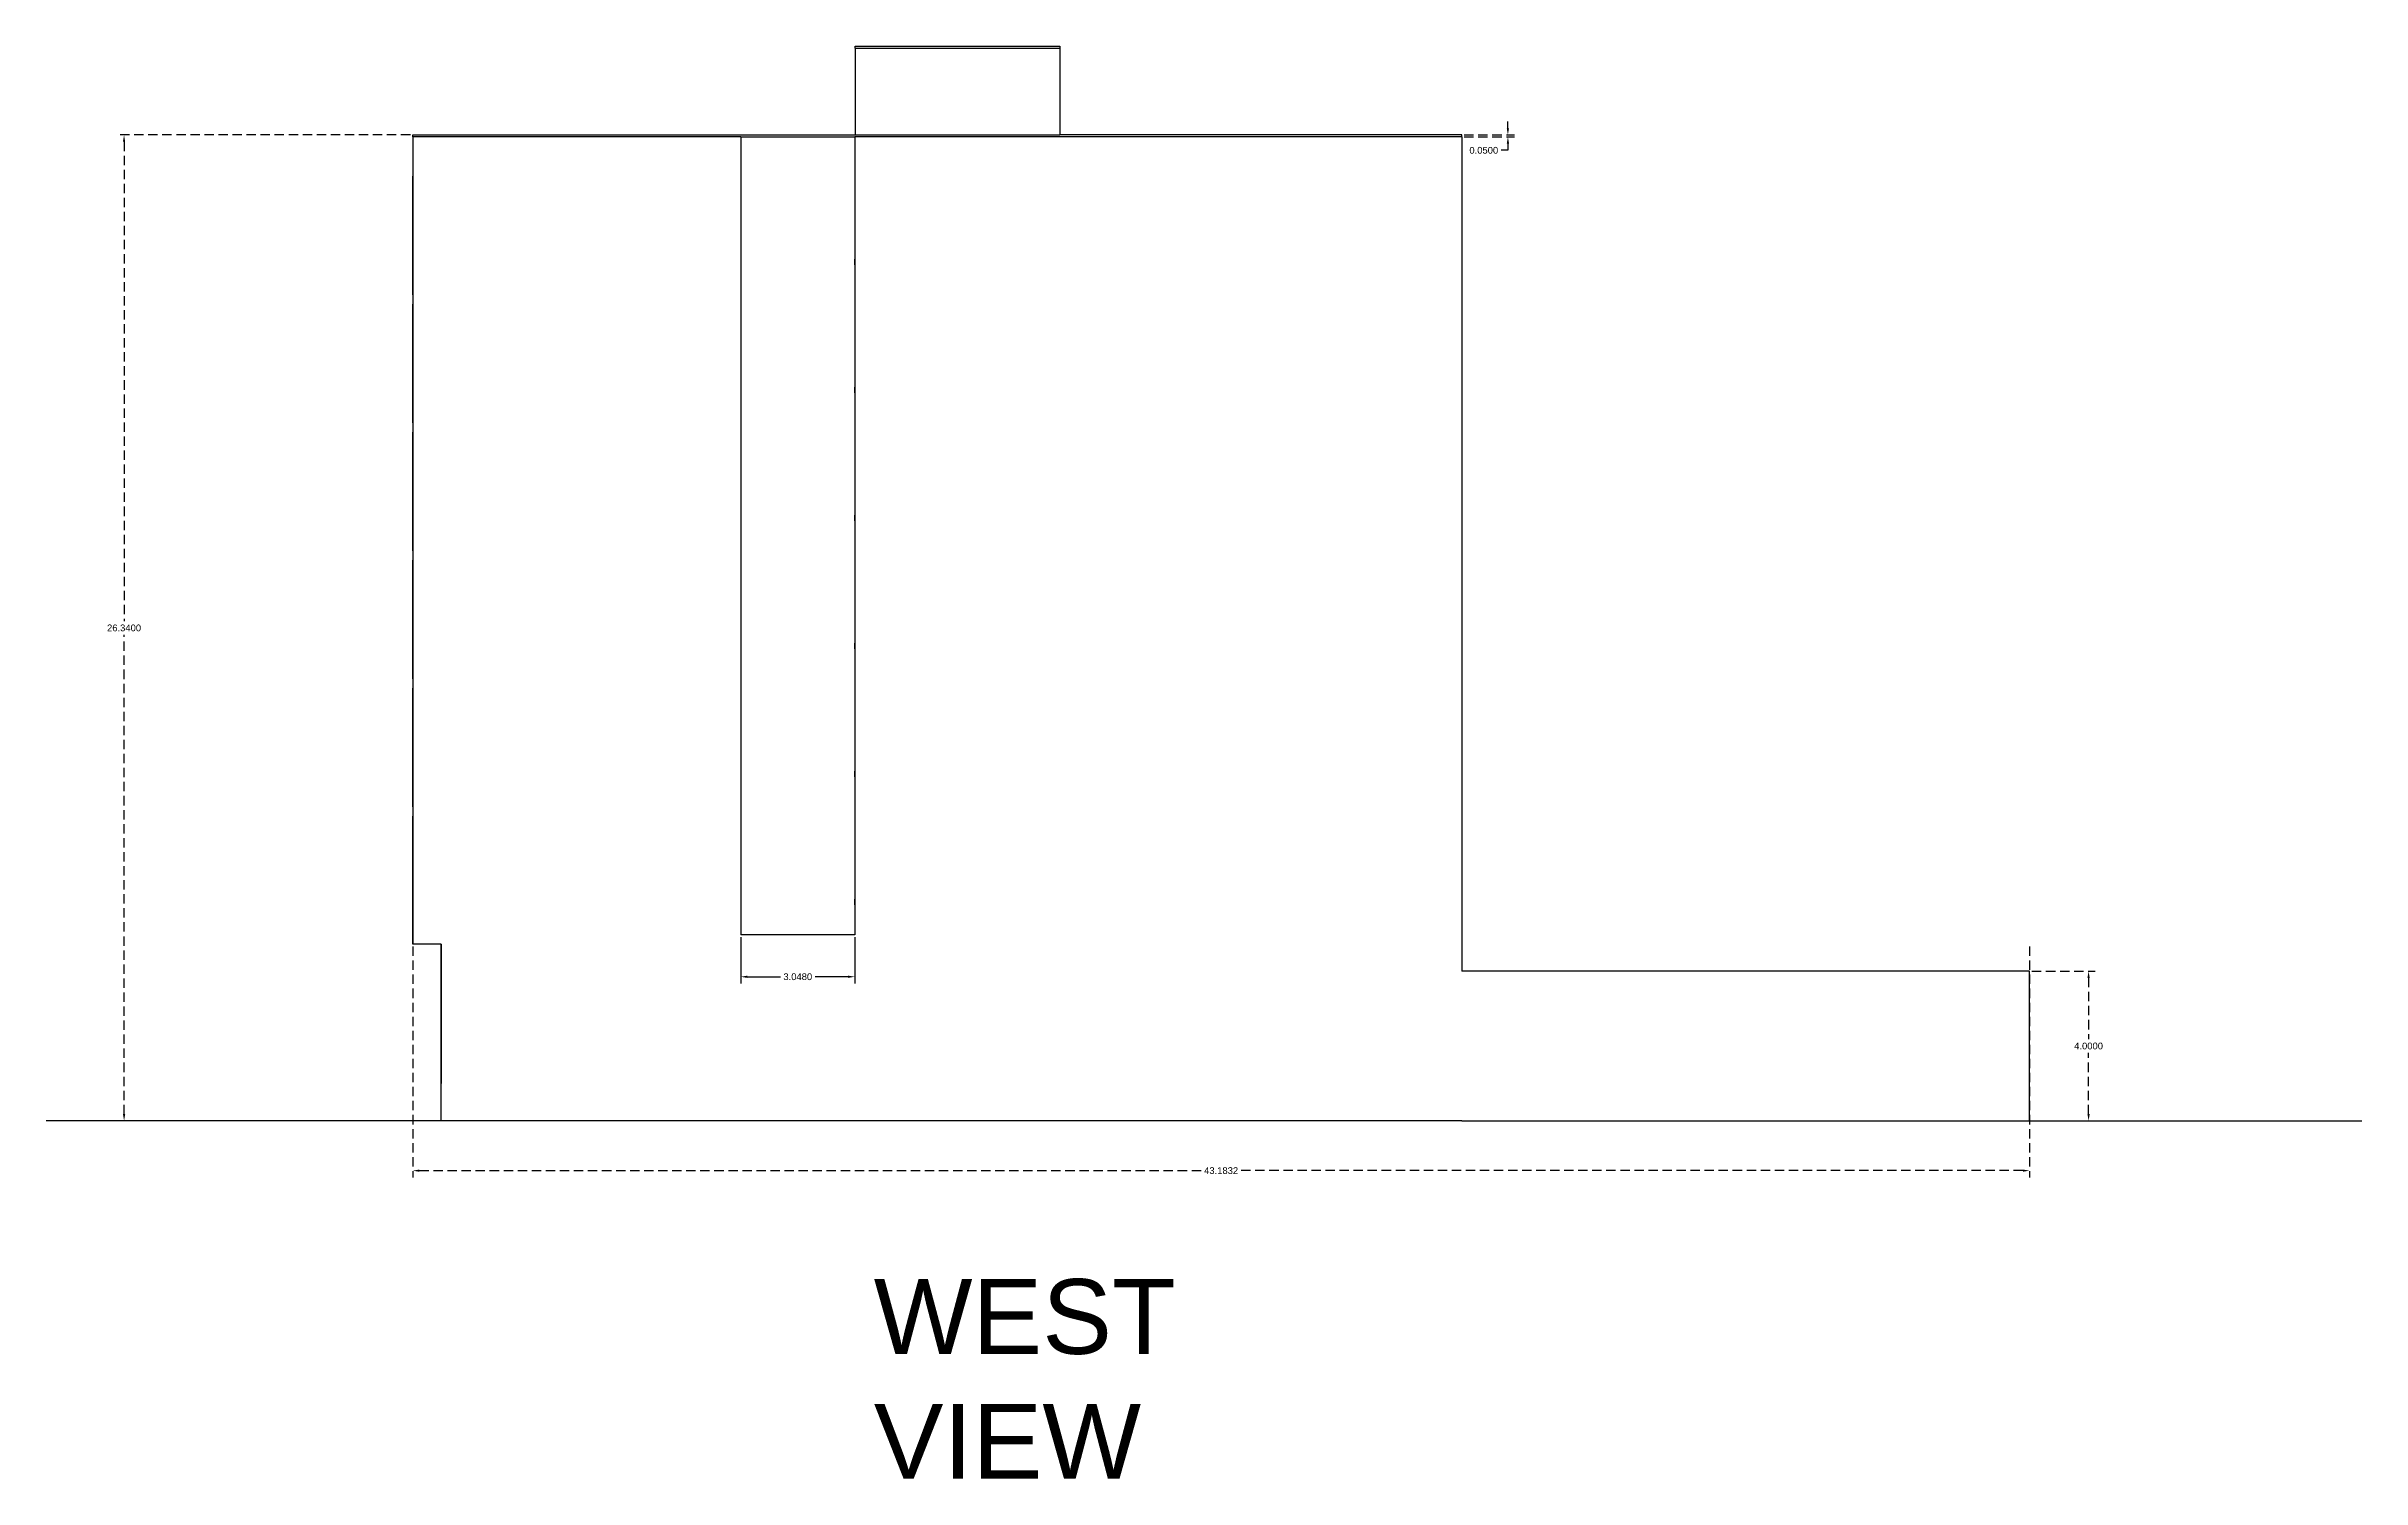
# Model space of a CAD drawing. Header units: inches. Extents: x 5 to 162, y 3 to 116.
# Drawn here: x 99.9 to 161.7, y 8.3 to 46.5 of the extents above; entities that cross this region are included whole.
import ezdxf

# ---------------------------------------------------------------- set-up
doc = ezdxf.new("R2010")
doc.units = ezdxf.units.IN
doc.header["$MEASUREMENT"] = 0
doc.linetypes.add('HIDDEN', pattern=[0.375, 0.25, -0.125])
doc.styles.get("Standard").update_dxf_attribs({"font": 'arial.ttf'})
doc.dimstyles.get("Standard").update_dxf_attribs({"dimtxt": 0.18, "dimasz": 0.18, "dimexe": 0.18, "dimexo": 0.0625, "dimgap": 0.09, "dimtad": 0, "dimtih": 1, "dimtoh": 1, "dimdec": 4, "dimzin": 0, "dimdsep": 46, "dimtxsty": 'Standard', "dimcen": 0.09, "dimadec": 0, "dimazin": 0, "dimtfac": 1, "dimtdec": 4, "dimtofl": 0, "dimtmove": 0, "dimatfit": 3, "dimfxl": 1, "dimtolj": 1, "dimtzin": 0, "dimarcsym": 0})

msp = doc.modelspace()

# ---------------------------------------------------------------- texts
at = {"insert": (121.95905, 13.5905), "char_height": 2, "attachment_point": 1}
msp.add_mtext_dynamic_manual_height_columns('WEST VIEW', width=1.9251614, gutter_width=1, heights=[0], dxfattribs=at)

# ---------------------------------------------------------------- blocks, each defined once
blk = doc.blocks.new('*D121')
at = {"color": 0, "linetype": 'HIDDEN', "lineweight": -2, "transparency": 16777216}
for p, q in [((109.583, 44.157), (101.757, 44.157)), ((101.937, 43.977), (101.937, 31.168)), ((101.937, 17.997), (101.937, 30.805)), ((109.583, 17.817), (101.757, 17.817))]:
    blk.add_line(p, q, dxfattribs=at)
at = {"color": 0, "linetype": 'HIDDEN', "transparency": 16777216}
for points in [[(101.907, 43.977), (101.967, 43.977), (101.937, 44.157)], [(101.907, 17.997), (101.967, 17.997), (101.937, 17.817)]]:
    blk.add_solid(points, dxfattribs=at)
at = {"layer": 'Defpoints', "color": 0, "linetype": 'HIDDEN', "transparency": 16777216}
for p in [(109.646, 44.157), (101.937, 17.817), (109.646, 17.817)]:
    blk.add_point(p, dxfattribs=at)
at = {"color": 0, "linetype": 'HIDDEN', "transparency": 16777216, "insert": (101.937, 30.987), "char_height": 0.18, "attachment_point": 5}
blk.add_mtext('\\A1;26.3400', dxfattribs=at)
blk = doc.blocks.new('*D122')
at = {"color": 0, "linetype": 'HIDDEN', "lineweight": -2, "transparency": 16777216}
for p, q in [((137.73, 44.157), (139.076, 44.157)), ((137.73, 44.107), (139.076, 44.107)), ((138.896, 44.337), (138.896, 44.517)), ((138.896, 43.927), (138.896, 43.747)), ((138.896, 43.747), (138.716, 43.747))]:
    blk.add_line(p, q, dxfattribs=at)
at = {"color": 0, "linetype": 'HIDDEN', "transparency": 16777216}
for points in [[(138.866, 44.337), (138.926, 44.337), (138.896, 44.157)], [(138.866, 43.927), (138.926, 43.927), (138.896, 44.107)]]:
    blk.add_solid(points, dxfattribs=at)
at = {"layer": 'Defpoints', "color": 0, "linetype": 'HIDDEN', "transparency": 16777216}
for p in [(137.667, 44.157), (137.667, 44.107), (138.896, 44.107)]:
    blk.add_point(p, dxfattribs=at)
at = {"color": 0, "linetype": 'HIDDEN', "transparency": 16777216, "insert": (138.252, 43.747), "char_height": 0.18, "attachment_point": 5}
blk.add_mtext('\\A1;0.0500', dxfattribs=at)
blk = doc.blocks.new('*D123')
at = {"color": 0, "linetype": 'HIDDEN', "lineweight": -2, "transparency": 16777216}
for p, q in [((152.892, 21.817), (154.585, 21.817)), ((154.405, 21.637), (154.405, 19.998)), ((154.405, 17.997), (154.405, 19.635)), ((152.892, 17.817), (154.585, 17.817))]:
    blk.add_line(p, q, dxfattribs=at)
at = {"color": 0, "linetype": 'HIDDEN', "transparency": 16777216}
for points in [[(154.375, 21.637), (154.435, 21.637), (154.405, 21.817)], [(154.375, 17.997), (154.435, 17.997), (154.405, 17.817)]]:
    blk.add_solid(points, dxfattribs=at)
at = {"layer": 'Defpoints', "color": 0, "linetype": 'HIDDEN', "transparency": 16777216}
for p in [(152.829, 21.817), (154.405, 21.817), (152.829, 17.817)]:
    blk.add_point(p, dxfattribs=at)
at = {"color": 0, "linetype": 'HIDDEN', "transparency": 16777216, "insert": (154.405, 19.817), "char_height": 0.18, "attachment_point": 5}
blk.add_mtext('\\A1;4.0000', dxfattribs=at)
blk = doc.blocks.new('*D124')
at = {"color": 0, "linetype": 'HIDDEN', "lineweight": -2, "transparency": 16777216}
for p, q in [((109.646, 22.474), (109.646, 16.307)), ((152.829, 22.474), (152.829, 16.307)), ((109.826, 16.487), (130.701, 16.487)), ((152.649, 16.487), (131.774, 16.487))]:
    blk.add_line(p, q, dxfattribs=at)
at = {"color": 0, "linetype": 'HIDDEN', "transparency": 16777216}
for points in [[(109.826, 16.517), (109.826, 16.457), (109.646, 16.487)], [(152.649, 16.517), (152.649, 16.457), (152.829, 16.487)]]:
    blk.add_solid(points, dxfattribs=at)
at = {"layer": 'Defpoints', "color": 0, "linetype": 'HIDDEN', "transparency": 16777216}
for p in [(109.646, 22.537), (152.829, 22.537), (152.829, 16.487)]:
    blk.add_point(p, dxfattribs=at)
at = {"color": 0, "linetype": 'HIDDEN', "transparency": 16777216, "insert": (131.237, 16.487), "char_height": 0.18, "attachment_point": 5}
blk.add_mtext('\\A1;43.1832', dxfattribs=at)
blk = doc.blocks.new('*D125')
at = {"color": 0, "lineweight": -2, "transparency": 16777216}
for p, q in [((118.406, 22.724), (118.406, 21.487)), ((121.454, 22.724), (121.454, 21.487)), ((118.586, 21.667), (119.467, 21.667)), ((121.274, 21.667), (120.394, 21.667))]:
    blk.add_line(p, q, dxfattribs=at)
at = {"color": 0, "transparency": 16777216}
for points in [[(118.586, 21.697), (118.586, 21.637), (118.406, 21.667)], [(121.274, 21.697), (121.274, 21.637), (121.454, 21.667)]]:
    blk.add_solid(points, dxfattribs=at)
at = {"layer": 'Defpoints', "color": 0, "transparency": 16777216}
for p in [(118.406, 22.787), (121.454, 22.787), (121.454, 21.667)]:
    blk.add_point(p, dxfattribs=at)
at = {"color": 0, "transparency": 16777216, "insert": (119.93, 21.667), "char_height": 0.18, "attachment_point": 5}
blk.add_mtext('\\A1;3.0480', dxfattribs=at)

# ---------------------------------------------------------------- dimensions: what is measured, and where the dimension line sits
at = {"linetype": 'HIDDEN'}
for base, p1, p2, picture, middle in [((101.93693, 17.81653), (109.64582, 44.15653), (109.64582, 17.81653), '*D121', (101.93693, 30.98653)), ((138.8958, 44.10653), (137.66704, 44.15653), (137.66704, 44.10653), '*D122', (138.25248, 43.74653)), ((154.4053, 21.81653), (152.82904, 17.81653), (152.82904, 21.81653), '*D123', (154.4053, 19.81653))]:
    dim = msp.add_linear_dim(base=base, p1=p1, p2=p2, angle=90, dimstyle='Standard', dxfattribs=at)
    dim.commit()
    dim.dimension.update_dxf_attribs({"geometry": picture, "text_midpoint": middle})
dim = msp.add_linear_dim(base=(152.82904, 16.4873), p1=(109.64582, 22.53653), p2=(152.82904, 22.53653), dimstyle='Standard', dxfattribs=at)
dim.commit()
dim.dimension.update_dxf_attribs({"geometry": '*D124', "text_midpoint": (131.23743, 16.4873)})
dim = msp.add_linear_dim(base=(121.45446, 21.66698), p1=(118.40646, 22.78653), p2=(121.45446, 22.78653), dimstyle='Standard')
dim.commit()
dim.dimension.update_dxf_attribs({"geometry": '*D125', "text_midpoint": (119.93046, 21.66698)})

# ---------------------------------------------------------------- linework, layer by layer
for p, q in [((121.46134, 46.47653), (121.46134, 46.52653)), ((121.46134, 46.52653), (126.92534, 46.52653)), ((121.46134, 46.47653), (126.92534, 46.47653)), ((121.46134, 46.47653), (121.46134, 44.15653)), ((126.92534, 46.52653), (126.92534, 46.47653)), ((126.92534, 46.47653), (126.92534, 44.15653)), ((109.64582, 44.10653), (109.64582, 44.15653)), ((109.64582, 44.15653), (126.92534, 44.15653)), ((109.64582, 44.10653), (109.64582, 43.30653)), ((118.40646, 44.10653), (109.64582, 44.10653)), ((118.40646, 44.10653), (118.40646, 43.30653)), ((118.40646, 44.10653), (121.45646, 44.10653)), ((137.66704, 44.10653), (121.45646, 44.10653)), ((121.45646, 44.10653), (121.45646, 43.30653)), ((137.66704, 44.15653), (126.92534, 44.15653)), ((137.66704, 44.10653), (137.66704, 44.15653)), ((137.66704, 44.10653), (137.66704, 43.30653)), ((109.64582, 43.30653), (109.64582, 39.88653)), ((118.40646, 43.30653), (118.40646, 39.88653)), ((121.45446, 43.30653), (121.45446, 39.88653)), ((137.66704, 43.30653), (137.66704, 39.88653)), ((109.64582, 39.88653), (109.64582, 43.05653)), ((109.64582, 40.68653), (109.64582, 42.18653)), ((121.45446, 40.68653), (121.45446, 40.83653)), ((109.64582, 39.88653), (109.64582, 36.46653)), ((109.64582, 36.46653), (109.64582, 39.63653)), ((118.40646, 39.88653), (118.40646, 36.46653)), ((121.45446, 39.88653), (121.45446, 36.46653)), ((137.66704, 39.88653), (137.66704, 36.46653)), ((109.64582, 37.26653), (109.64582, 38.76653)), ((121.45446, 37.26653), (121.45446, 37.41653)), ((109.64582, 36.46653), (109.64582, 33.04653)), ((109.64582, 33.04653), (109.64582, 36.21653)), ((118.40646, 36.46653), (118.40646, 33.04653)), ((121.45446, 36.46653), (121.45446, 33.04653)), ((137.66704, 36.46653), (137.66704, 33.04653)), ((109.64582, 33.84653), (109.64582, 35.34653)), ((121.45446, 33.84653), (121.45446, 33.99653)), ((109.64582, 33.04653), (109.64582, 29.62653)), ((109.64582, 29.62653), (109.64582, 32.79653)), ((118.40646, 33.04653), (118.40646, 29.62653)), ((121.45446, 33.04653), (121.45446, 29.62653)), ((137.66704, 33.04653), (137.66704, 29.62653)), ((109.64582, 30.42653), (109.64582, 31.92653)), ((121.45446, 30.42653), (121.45446, 30.57653)), ((109.64582, 29.62653), (109.64582, 26.20653)), ((109.64582, 26.20653), (109.64582, 29.37653)), ((118.40646, 29.62653), (118.40646, 26.20653)), ((121.45446, 29.62653), (121.45446, 26.20653)), ((137.66704, 29.62653), (137.66704, 26.20653)), ((109.64582, 27.00653), (109.64582, 28.50653)), ((121.45446, 27.00653), (121.45446, 27.15653)), ((109.64582, 26.20653), (109.64582, 22.53653)), ((118.40646, 26.20653), (118.40646, 22.78653)), ((121.45446, 26.20653), (121.45446, 22.78653)), ((137.66704, 26.20653), (137.66704, 22.78653)), ((109.64582, 22.53653), (109.64582, 25.95653)), ((109.64582, 23.58653), (109.64582, 25.08653)), ((121.45446, 23.58653), (121.45446, 23.73653)), ((110.41004, 22.53653), (109.64582, 22.53653)), ((110.41004, 22.53653), (110.41004, 18.81653)), ((110.41004, 18.81653), (110.41004, 22.53653)), ((121.45446, 22.78653), (118.40646, 22.78653)), ((137.66704, 22.78653), (137.66704, 21.81653)), ((152.82904, 21.81653), (137.66704, 21.81653)), ((152.82904, 17.81653), (152.82904, 21.81653)), ((110.41004, 19.61653), (110.41004, 21.11653)), ((110.41004, 17.81653), (110.41004, 18.81653)), ((137.66704, 17.81653), (99.86008, 17.81653)), ((137.66704, 17.81653), (161.69898, 17.81653))]:
    msp.add_line(p, q)

msp.set_redraw_order([(e.dxf.handle, doc.entitydb.next_handle()) for e in msp.query("TEXT MTEXT ATTDEF DIMENSION ARC_DIMENSION")])  # texts and dimensions are drawn at this point

doc.saveas('drawing.dxf')
